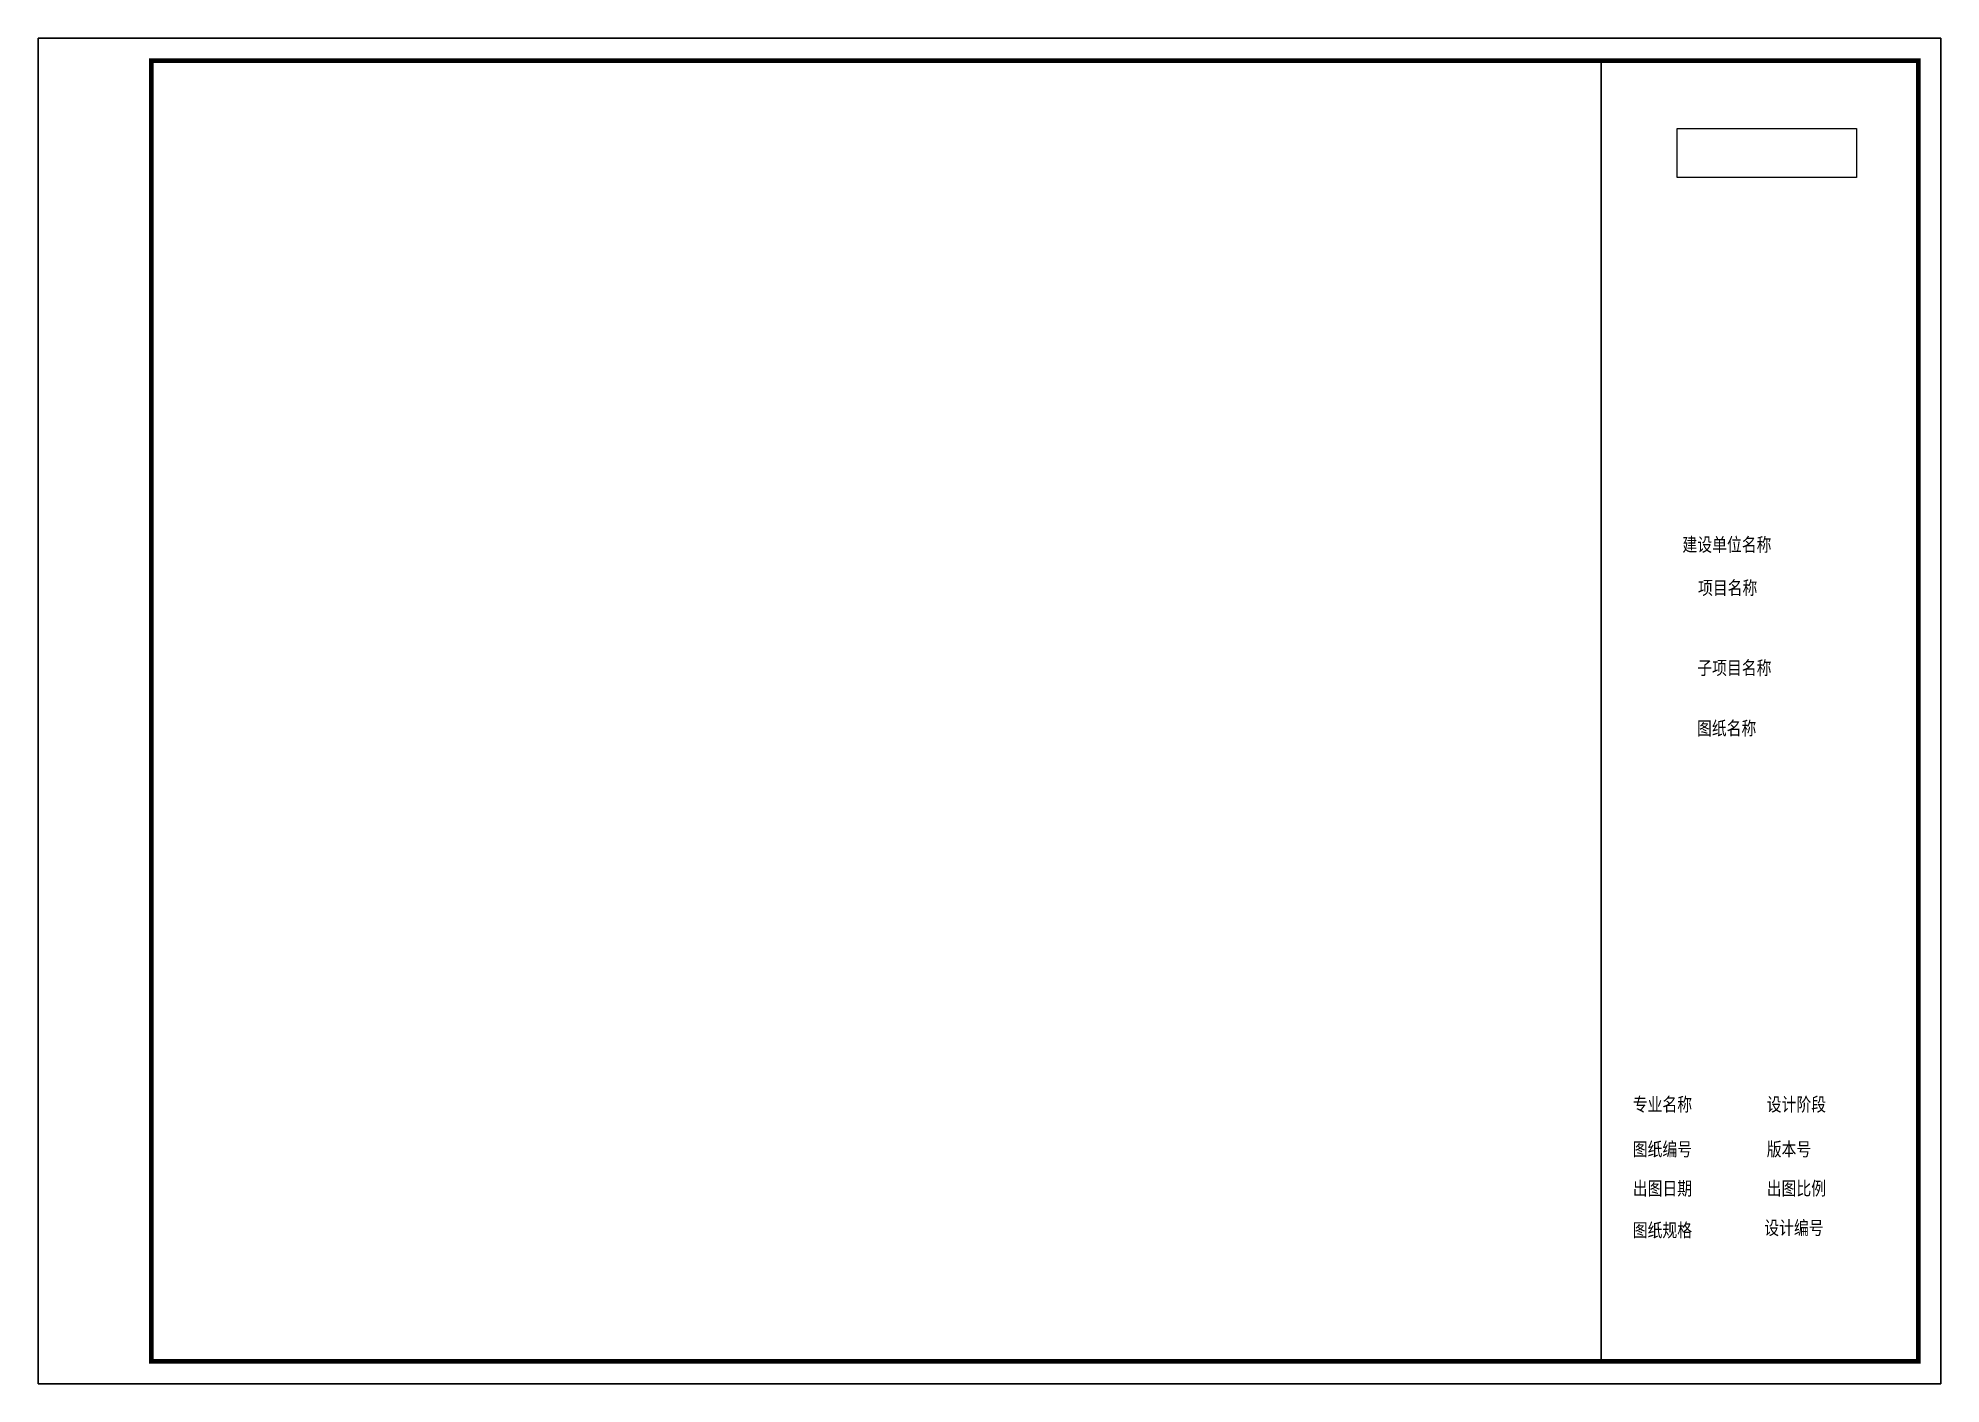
# Model space of a CAD drawing. Extents: x 155929 to 1124874, y 48921 to 424676.
# Drawn here: x 489909 to 531909, y 365276 to 394976 of the extents above; entities that cross this region are included whole.
import ezdxf
from ezdxf.enums import TextEntityAlignment as Align

# ---------------------------------------------------------------- set-up
doc = ezdxf.new("R2010")
doc.units = 0
doc.header["$LTSCALE"] = 1000
doc.header["$MEASUREMENT"] = 0
doc.layers.add('dy_quyu', color=7, linetype='Continuous')
doc.layers.add('tuqian_neibu_pl', color=7, linetype='Continuous')
doc.styles.add('宋体', font='', dxfattribs={"width": 0.8})
doc.styles.get('宋体').set_extended_font_data('SimSun')

# ---------------------------------------------------------------- blocks, each defined once
blk = doc.blocks.new('A3普通块')
for points in [[(-7000, 0), (-7000, 28700), (0, 28700), (0, 0)], [(-5325, 27201), (-1367, 27201), (-1367, 26126), (-5325, 26126)]]:
    blk.add_lwpolyline(points, close=True)
blk = doc.blocks.new('A3_202511250831')
blk.add_lwpolyline([(41500, 29200), (34500, 29200), (34500, 500), (41500, 500)], close=True)
at = {"layer": 'tuqian_neibu_pl'}
blk.add_lwpolyline([(0, 0), (42000, 0), (42000, 29700), (0, 29700)], close=True, dxfattribs=at)
at = {"layer": 'tuqian_neibu_pl', "const_width": 100}
blk.add_lwpolyline([(2500, 500), (41500, 500), (41500, 29200), (2500, 29200)], close=True, dxfattribs=at)
blk.add_blockref('A3普通块', (41500, 500))
at = {"style": '宋体', "width": 0.8}
for tag, p in [('建设单位名称', (37325, 18528)), ('项目名称', (37325, 17573)), ('子项目名称', (37479, 15807)), ('图纸名称', (37317, 14475))]:
    blk.add_attdef(tag, text='', height=300, dxfattribs=at).set_placement(p, align=Align.MIDDLE_CENTER)
for tag, p in [('专业名称', (35197, 6319)), ('设计阶段', (38154, 6319)), ('图纸编号', (35197, 5330)), ('版本号', (38154, 5330)), ('出图日期', (35197, 4464)), ('出图比例', (38154, 4464)), ('图纸规格', (35197, 3542)), ('设计编号', (38101, 3593))]:
    blk.add_attdef(tag, text='', height=300, dxfattribs=at).set_placement(p, align=Align.TOP_LEFT)

msp = doc.modelspace()

# ---------------------------------------------------------------- linework, layer by layer
at = {"layer": 'dy_quyu'}
msp.add_lwpolyline([(489909, 365276), (489909, 394976), (531909, 394976), (531909, 365276)], close=True, dxfattribs=at)
msp.add_lwpolyline([(489909, 365276), (489909, 394976), (531909, 394976), (531909, 365276)], close=True, dxfattribs=at)

# ---------------------------------------------------------------- block references
ref = msp.add_blockref('A3_202511250831', (489909, 365276), dxfattribs=at)
ref.add_attrib('设计编号', '设计编号', dxfattribs={"layer": '0', "height": 300, "style": '宋体', "width": 0.8}).set_placement((528010, 368870), align=Align.TOP_LEFT)
ref.add_attrib('图纸规格', '图纸规格', dxfattribs={"layer": '0', "height": 300, "style": '宋体', "width": 0.8}).set_placement((525107, 368819), align=Align.TOP_LEFT)
ref.add_attrib('出图比例', '出图比例', dxfattribs={"layer": '0', "height": 300, "style": '宋体', "width": 0.8}).set_placement((528064, 369741), align=Align.TOP_LEFT)
ref.add_attrib('出图日期', '出图日期', dxfattribs={"layer": '0', "height": 300, "style": '宋体', "width": 0.8}).set_placement((525107, 369741), align=Align.TOP_LEFT)
ref.add_attrib('版本号', '版本号', dxfattribs={"layer": '0', "height": 300, "style": '宋体', "width": 0.8}).set_placement((528064, 370606), align=Align.TOP_LEFT)
ref.add_attrib('图纸编号', '图纸编号', dxfattribs={"layer": '0', "height": 300, "style": '宋体', "width": 0.8}).set_placement((525107, 370606), align=Align.TOP_LEFT)
ref.add_attrib('设计阶段', '设计阶段', dxfattribs={"layer": '0', "height": 300, "style": '宋体', "width": 0.8}).set_placement((528064, 371595), align=Align.TOP_LEFT)
ref.add_attrib('专业名称', '专业名称', dxfattribs={"layer": '0', "height": 300, "style": '宋体', "width": 0.8}).set_placement((525107, 371595), align=Align.TOP_LEFT)
ref.add_attrib('建设单位名称_001', '建设单位名称', (526204, 383648), dxfattribs={"layer": '0', "height": 300, "style": '宋体', "width": 0.8})
ref.add_attrib('子项目名称_001', '子项目名称', (526532, 380928), dxfattribs={"layer": '0', "height": 300, "style": '宋体', "width": 0.8})
ref.add_attrib('图纸名称_001', '图纸名称', (526525, 379596), dxfattribs={"layer": '0', "height": 300, "style": '宋体', "width": 0.8})
ref.add_attrib('项目名称_001', '项目名称', (526547, 382694), dxfattribs={"layer": '0', "height": 300, "style": '宋体', "width": 0.8})
ref = msp.add_blockref('A3_202511250831', (489909, 365276), dxfattribs=at)
ref.add_attrib('设计编号', '设计编号', dxfattribs={"layer": '0', "height": 300, "style": '宋体', "width": 0.8}).set_placement((528010, 368870), align=Align.TOP_LEFT)
ref.add_attrib('图纸规格', '图纸规格', dxfattribs={"layer": '0', "height": 300, "style": '宋体', "width": 0.8}).set_placement((525107, 368819), align=Align.TOP_LEFT)
ref.add_attrib('出图比例', '出图比例', dxfattribs={"layer": '0', "height": 300, "style": '宋体', "width": 0.8}).set_placement((528064, 369741), align=Align.TOP_LEFT)
ref.add_attrib('出图日期', '出图日期', dxfattribs={"layer": '0', "height": 300, "style": '宋体', "width": 0.8}).set_placement((525107, 369741), align=Align.TOP_LEFT)
ref.add_attrib('版本号', '版本号', dxfattribs={"layer": '0', "height": 300, "style": '宋体', "width": 0.8}).set_placement((528064, 370606), align=Align.TOP_LEFT)
ref.add_attrib('图纸编号', '图纸编号', dxfattribs={"layer": '0', "height": 300, "style": '宋体', "width": 0.8}).set_placement((525107, 370606), align=Align.TOP_LEFT)
ref.add_attrib('设计阶段', '设计阶段', dxfattribs={"layer": '0', "height": 300, "style": '宋体', "width": 0.8}).set_placement((528064, 371595), align=Align.TOP_LEFT)
ref.add_attrib('专业名称', '专业名称', dxfattribs={"layer": '0', "height": 300, "style": '宋体', "width": 0.8}).set_placement((525107, 371595), align=Align.TOP_LEFT)
ref.add_attrib('建设单位名称_001', '建设单位名称', (526204, 383648), dxfattribs={"layer": '0', "height": 300, "style": '宋体', "width": 0.8})
ref.add_attrib('子项目名称_001', '子项目名称', (526532, 380928), dxfattribs={"layer": '0', "height": 300, "style": '宋体', "width": 0.8})
ref.add_attrib('图纸名称_001', '图纸名称', (526525, 379596), dxfattribs={"layer": '0', "height": 300, "style": '宋体', "width": 0.8})
ref.add_attrib('项目名称_001', '项目名称', (526547, 382694), dxfattribs={"layer": '0', "height": 300, "style": '宋体', "width": 0.8})

doc.saveas('drawing.dxf')
